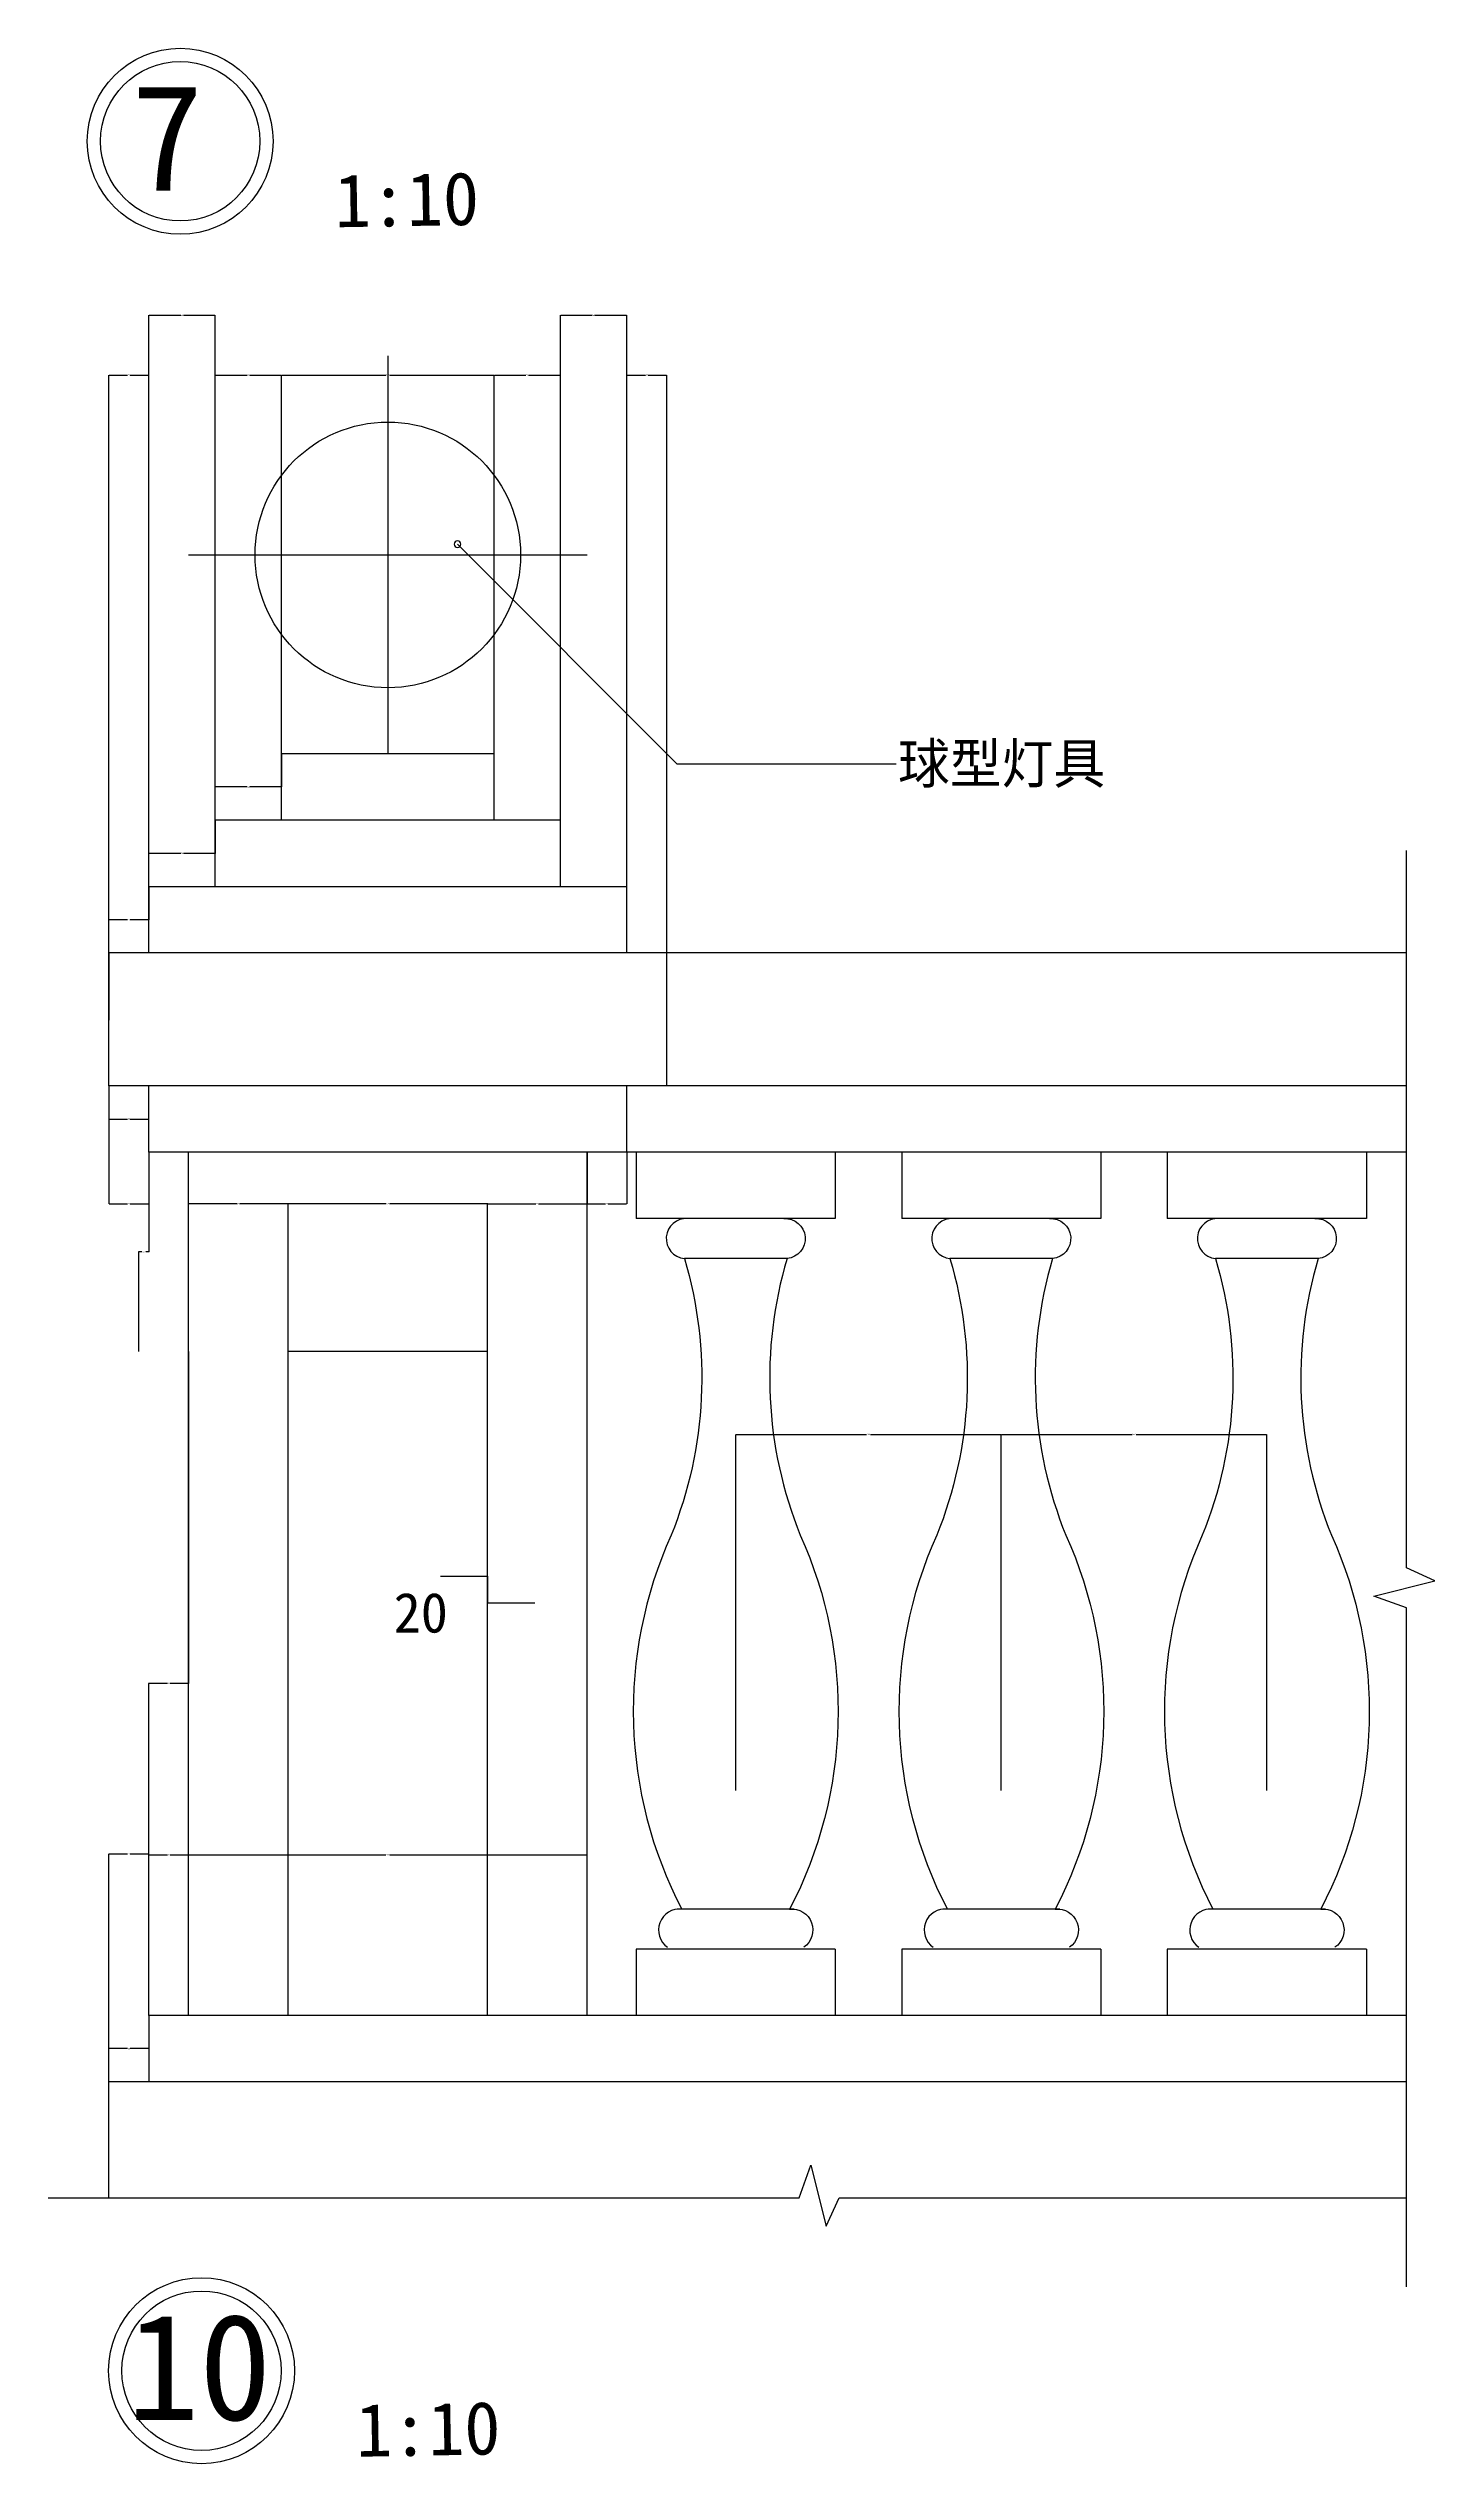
# Model space of a CAD drawing. Header units: metres. Extents: x -2092 to 57740, y -16481 to 10701.
# Drawn here: x 47506 to 48550, y 8146 to 9965 of the extents above; entities that cross this region are included whole.
import ezdxf

# ---------------------------------------------------------------- set-up
doc = ezdxf.new("R2010")
doc.units = ezdxf.units.M
for name, color, linetype in [('2', 2, 'Continuous'), ('D', 4, 'Continuous'), ('DIM2', 3, 'Continuous'), ('E-WALL', 7, 'Continuous'), ('HZ', 3, 'Continuous')]:
    doc.layers.add(name, color=color, linetype=linetype)
doc.dimstyles.get("Standard").update_dxf_attribs({"dimtxt": 2.5, "dimasz": 2.5, "dimexe": 1.25, "dimexo": 0.625, "dimtad": 1, "dimcen": 2.5, "dimazin": 3, "dimtfac": 1, "dimtmove": 0, "dimatfit": 3})

# ---------------------------------------------------------------- blocks, each defined once
blk = doc.blocks.new('*D228')
for p, q in [((48223.67, 8652.87), (48223.67, 8921.02)), ((48223.92, 8921.02), (48322.17, 8921.02)), ((48325.17, 8921.02), (48423.42, 8921.02)), ((48423.67, 8652.87), (48423.67, 8921.02))]:
    blk.add_line(p, q)
at = {"layer": 'Defpoints'}
for p in [(48223.67, 8921.02), (48223.67, 8652.87), (48423.67, 8652.87)]:
    blk.add_point(p, dxfattribs=at)
at = {"layer": 'DIM2', "insert": (48323.67, 8921.02), "char_height": 1, "attachment_point": 5}
blk.add_mtext('200', dxfattribs=at)
blk = doc.blocks.new('*D229')
for p, q in [((48023.67, 8652.87), (48023.67, 8921.02)), ((48023.92, 8921.02), (48122.17, 8921.02)), ((48125.17, 8921.02), (48223.42, 8921.02)), ((48223.67, 8652.87), (48223.67, 8921.02))]:
    blk.add_line(p, q)
at = {"layer": 'Defpoints'}
for p in [(48023.67, 8921.02), (48023.67, 8652.87), (48223.67, 8652.87)]:
    blk.add_point(p, dxfattribs=at)
at = {"layer": 'DIM2', "insert": (48123.67, 8921.02), "char_height": 1, "attachment_point": 5}
blk.add_mtext('200', dxfattribs=at)
blk = doc.blocks.new('*D230')
for p, q in [((47611.69, 8983.54), (47611.69, 8733.54)), ((47595.69, 8733.54), (47581.44, 8733.54)), ((47581.69, 8483.54), (47581.69, 8733.54)), ((47611.94, 8733.54), (47597.69, 8733.54))]:
    blk.add_line(p, q)
at = {"layer": 'Defpoints'}
for p in [(47611.69, 8983.54), (47611.69, 8733.54), (47581.69, 8483.54)]:
    blk.add_point(p, dxfattribs=at)
at = {"layer": 'DIM2', "insert": (47596.69, 8733.54), "char_height": 1, "attachment_point": 5}
blk.add_mtext('30', dxfattribs=at)
blk = doc.blocks.new('*D231')
for p, q in [((47581.69, 8483.54), (47581.69, 8604.5)), ((47581.94, 8604.5), (47595.69, 8604.5)), ((47597.69, 8604.5), (47611.44, 8604.5)), ((47611.69, 8483.54), (47611.69, 8604.5))]:
    blk.add_line(p, q)
at = {"layer": 'Defpoints'}
for p in [(47581.69, 8604.5), (47581.69, 8483.54), (47611.69, 8483.54)]:
    blk.add_point(p, dxfattribs=at)
at = {"layer": 'DIM2', "insert": (47596.69, 8604.5), "char_height": 1, "attachment_point": 5}
blk.add_mtext('30', dxfattribs=at)
blk = doc.blocks.new('*D232')
for p, q in [((47551.69, 8433.54), (47551.69, 8605.25)), ((47551.94, 8605.25), (47565.69, 8605.25)), ((47567.69, 8605.25), (47581.44, 8605.25)), ((47581.69, 8483.54), (47581.69, 8605.25))]:
    blk.add_line(p, q)
at = {"layer": 'Defpoints'}
for p in [(47551.69, 8605.25), (47581.69, 8483.54), (47551.69, 8433.54)]:
    blk.add_point(p, dxfattribs=at)
at = {"layer": 'DIM2', "insert": (47566.69, 8605.25), "char_height": 1, "attachment_point": 5}
blk.add_mtext('30', dxfattribs=at)
blk = doc.blocks.new('*D233')
for p, q in [((47581.69, 8483.54), (47581.69, 8458.54)), ((47565.69, 8458.54), (47551.44, 8458.54)), ((47551.69, 8433.54), (47551.69, 8458.54)), ((47581.94, 8458.54), (47567.69, 8458.54))]:
    blk.add_line(p, q)
at = {"layer": 'Defpoints'}
for p in [(47581.69, 8483.54), (47581.69, 8458.54), (47551.69, 8433.54)]:
    blk.add_point(p, dxfattribs=at)
at = {"layer": 'DIM2', "insert": (47566.69, 8458.54), "char_height": 1, "attachment_point": 5}
blk.add_mtext('30', dxfattribs=at)
blk = doc.blocks.new('*D234')
for p, q in [((47611.69, 8483.54), (47611.69, 8604.5)), ((47611.94, 8604.5), (47760.19, 8604.5)), ((47763.19, 8604.5), (47911.44, 8604.5)), ((47911.69, 8483.54), (47911.69, 8604.5))]:
    blk.add_line(p, q)
at = {"layer": 'Defpoints'}
for p in [(47611.69, 8604.5), (47611.69, 8483.54), (47911.69, 8483.54)]:
    blk.add_point(p, dxfattribs=at)
at = {"layer": 'DIM2', "insert": (47761.69, 8604.5), "char_height": 1, "attachment_point": 5}
blk.add_mtext('300', dxfattribs=at)
blk = doc.blocks.new('*D235')
for p, q in [((47941.69, 9333.54), (47941.69, 9718.73)), ((47941.94, 9718.73), (47955.69, 9718.73)), ((47957.69, 9718.73), (47971.44, 9718.73)), ((47971.69, 9283.54), (47971.69, 9718.73))]:
    blk.add_line(p, q)
at = {"layer": 'Defpoints'}
for p in [(47941.69, 9718.73), (47941.69, 9333.54), (47971.69, 9283.54)]:
    blk.add_point(p, dxfattribs=at)
at = {"layer": 'DIM2', "insert": (47956.69, 9718.73), "char_height": 1, "attachment_point": 5}
blk.add_mtext('30', dxfattribs=at)
blk = doc.blocks.new('*D236')
for p, q in [((47551.69, 9283.54), (47551.69, 9233.54)), ((47551.44, 9233.54), (47551.19, 9233.54)), ((47551.69, 9183.54), (47551.69, 9233.54)), ((47551.69, 9233.54), (47551.69, 9233.54)), ((47551.94, 9233.54), (47552.19, 9233.54))]:
    blk.add_line(p, q)
at = {"layer": 'Defpoints'}
for p in [(47551.69, 9283.54), (47551.69, 9233.54), (47551.69, 9183.54)]:
    blk.add_point(p, dxfattribs=at)
at = {"layer": 'DIM2', "insert": (47551.69, 9234.665), "char_height": 1, "attachment_point": 5}
blk.add_mtext('0', dxfattribs=at)
blk = doc.blocks.new('*D237')
for p, q in [((47551.69, 9283.54), (47551.69, 9718.73)), ((47551.94, 9718.73), (47565.69, 9718.73)), ((47567.69, 9718.73), (47581.44, 9718.73)), ((47581.69, 9333.54), (47581.69, 9718.73))]:
    blk.add_line(p, q)
at = {"layer": 'Defpoints'}
for p in [(47551.69, 9718.73), (47581.69, 9333.54), (47551.69, 9283.54)]:
    blk.add_point(p, dxfattribs=at)
at = {"layer": 'DIM2', "insert": (47566.69, 9718.73), "char_height": 1, "attachment_point": 5}
blk.add_mtext('30', dxfattribs=at)
blk = doc.blocks.new('*D238')
for p, q in [((47581.69, 9333.54), (47581.69, 9308.54)), ((47565.69, 9308.54), (47551.44, 9308.54)), ((47551.69, 9283.54), (47551.69, 9308.54)), ((47581.94, 9308.54), (47567.69, 9308.54))]:
    blk.add_line(p, q)
at = {"layer": 'Defpoints'}
for p in [(47581.69, 9333.54), (47581.69, 9308.54), (47551.69, 9283.54)]:
    blk.add_point(p, dxfattribs=at)
at = {"layer": 'DIM2', "insert": (47566.69, 9308.54), "char_height": 1, "attachment_point": 5}
blk.add_mtext('30', dxfattribs=at)
blk = doc.blocks.new('*D239')
for p, q in [((47631.69, 9383.54), (47631.69, 9358.54)), ((47605.69, 9358.54), (47581.44, 9358.54)), ((47581.69, 9333.54), (47581.69, 9358.54)), ((47631.94, 9358.54), (47607.69, 9358.54))]:
    blk.add_line(p, q)
at = {"layer": 'Defpoints'}
for p in [(47631.69, 9383.54), (47631.69, 9358.54), (47581.69, 9333.54)]:
    blk.add_point(p, dxfattribs=at)
at = {"layer": 'DIM2', "insert": (47606.69, 9358.54), "char_height": 1, "attachment_point": 5}
blk.add_mtext('50', dxfattribs=at)
blk = doc.blocks.new('*D240')
for p, q in [((47551.69, 9183.54), (47551.69, 9094.74)), ((47581.69, 9133.54), (47581.69, 9094.74)), ((47551.94, 9094.74), (47565.69, 9094.74)), ((47567.69, 9094.74), (47581.44, 9094.74))]:
    blk.add_line(p, q)
at = {"layer": 'Defpoints'}
for p in [(47551.69, 9183.54), (47581.69, 9133.54), (47551.69, 9094.74)]:
    blk.add_point(p, dxfattribs=at)
at = {"layer": 'DIM2', "insert": (47566.69, 9094.74), "char_height": 1, "attachment_point": 5}
blk.add_mtext('30', dxfattribs=at)
blk = doc.blocks.new('*D241')
for p, q in [((47551.69, 9183.54), (47551.69, 9158.54)), ((47551.94, 9158.54), (47565.69, 9158.54)), ((47567.69, 9158.54), (47581.44, 9158.54)), ((47581.69, 9133.54), (47581.69, 9158.54))]:
    blk.add_line(p, q)
at = {"layer": 'Defpoints'}
for p in [(47551.69, 9183.54), (47551.69, 9158.54), (47581.69, 9133.54)]:
    blk.add_point(p, dxfattribs=at)
at = {"layer": 'DIM2', "insert": (47566.69, 9158.54), "char_height": 1, "attachment_point": 5}
blk.add_mtext('30', dxfattribs=at)
blk = doc.blocks.new('*D242')
for p, q in [((47581.69, 9133.54), (47581.69, 9058.54)), ((47576.44, 9058.54), (47573.94, 9058.54)), ((47574.19, 8983.54), (47574.19, 9058.54)), ((47581.94, 9058.54), (47579.44, 9058.54))]:
    blk.add_line(p, q)
at = {"layer": 'Defpoints'}
for p in [(47581.69, 9133.54), (47581.69, 9058.54), (47574.19, 8983.54)]:
    blk.add_point(p, dxfattribs=at)
at = {"layer": 'DIM2', "insert": (47577.94, 9058.54), "char_height": 1, "attachment_point": 5}
blk.add_mtext('7,5', dxfattribs=at)
blk = doc.blocks.new('*D243')
for p, q in [((47911.69, 9133.54), (47911.69, 9094.74)), ((47941.69, 9133.54), (47941.69, 9094.74)), ((47911.94, 9094.74), (47925.69, 9094.74)), ((47927.69, 9094.74), (47941.44, 9094.74))]:
    blk.add_line(p, q)
at = {"layer": 'Defpoints'}
for p in [(47911.69, 9133.54), (47941.69, 9133.54), (47911.69, 9094.74)]:
    blk.add_point(p, dxfattribs=at)
at = {"layer": 'DIM2', "insert": (47926.69, 9094.74), "char_height": 1, "attachment_point": 5}
blk.add_mtext('30', dxfattribs=at)
blk = doc.blocks.new('*D244')
for p, q in [((47836.69, 8983.54), (47836.69, 9094.74)), ((47836.94, 9094.74), (47873.19, 9094.74)), ((47875.19, 9094.74), (47911.44, 9094.74)), ((47911.69, 8983.54), (47911.69, 9094.74))]:
    blk.add_line(p, q)
at = {"layer": 'Defpoints'}
for p in [(47836.69, 9094.74), (47836.69, 8983.54), (47911.69, 8983.54)]:
    blk.add_point(p, dxfattribs=at)
at = {"layer": 'DIM2', "insert": (47874.19, 9094.74), "char_height": 1, "attachment_point": 5}
blk.add_mtext('75', dxfattribs=at)
blk = doc.blocks.new('*D245')
for p, q in [((47760.19, 9094.74), (47686.44, 9094.74)), ((47686.69, 8983.54), (47686.69, 9094.74)), ((47836.94, 9094.74), (47763.19, 9094.74)), ((47836.69, 8983.54), (47836.69, 9094.74))]:
    blk.add_line(p, q)
at = {"layer": 'Defpoints'}
for p in [(47836.69, 9094.74), (47686.69, 8983.54), (47836.69, 8983.54)]:
    blk.add_point(p, dxfattribs=at)
at = {"layer": 'DIM2', "insert": (47761.69, 9094.74), "char_height": 1, "attachment_point": 5}
blk.add_mtext('150', dxfattribs=at)
blk = doc.blocks.new('*D246')
for p, q in [((47648.19, 9094.74), (47611.44, 9094.74)), ((47611.69, 9064.74), (47611.69, 9094.74)), ((47686.94, 9094.74), (47650.19, 9094.74)), ((47686.69, 8983.54), (47686.69, 9094.74))]:
    blk.add_line(p, q)
at = {"layer": 'Defpoints'}
for p in [(47686.69, 9094.74), (47611.69, 9064.74), (47686.69, 8983.54)]:
    blk.add_point(p, dxfattribs=at)
at = {"layer": 'DIM2', "insert": (47649.19, 9094.74), "char_height": 1, "attachment_point": 5}
blk.add_mtext('75', dxfattribs=at)
blk = doc.blocks.new('*D247')
for p, q in [((47581.69, 9333.54), (47581.69, 9763.77)), ((47581.94, 9763.77), (47605.69, 9763.77)), ((47607.69, 9763.77), (47631.44, 9763.77)), ((47631.69, 9383.54), (47631.69, 9763.77))]:
    blk.add_line(p, q)
at = {"layer": 'Defpoints'}
for p in [(47581.69, 9763.77), (47631.69, 9383.54), (47581.69, 9333.54)]:
    blk.add_point(p, dxfattribs=at)
at = {"layer": 'DIM2', "insert": (47606.69, 9763.77), "char_height": 1, "attachment_point": 5}
blk.add_mtext('50', dxfattribs=at)
blk = doc.blocks.new('*D248')
for p, q in [((47681.69, 9433.54), (47681.69, 9408.54)), ((47655.69, 9408.54), (47631.44, 9408.54)), ((47631.69, 9383.54), (47631.69, 9408.54)), ((47681.94, 9408.54), (47657.69, 9408.54))]:
    blk.add_line(p, q)
at = {"layer": 'Defpoints'}
for p in [(47681.69, 9433.54), (47681.69, 9408.54), (47631.69, 9383.54)]:
    blk.add_point(p, dxfattribs=at)
at = {"layer": 'DIM2', "insert": (47656.69, 9408.54), "char_height": 1, "attachment_point": 5}
blk.add_mtext('50', dxfattribs=at)
blk = doc.blocks.new('*D249')
for p, q in [((47631.69, 9383.54), (47631.69, 9718.73)), ((47631.94, 9718.73), (47655.69, 9718.73)), ((47657.69, 9718.73), (47681.44, 9718.73)), ((47681.69, 9433.54), (47681.69, 9718.73))]:
    blk.add_line(p, q)
at = {"layer": 'Defpoints'}
for p in [(47631.69, 9718.73), (47681.69, 9433.54), (47631.69, 9383.54)]:
    blk.add_point(p, dxfattribs=at)
at = {"layer": 'DIM2', "insert": (47656.69, 9718.73), "char_height": 1, "attachment_point": 5}
blk.add_mtext('50', dxfattribs=at)
blk = doc.blocks.new('*D250')
for p, q in [((47681.69, 9433.54), (47681.69, 9718.73)), ((47681.94, 9718.73), (47760.19, 9718.73)), ((47763.19, 9718.73), (47841.44, 9718.73)), ((47841.69, 9433.54), (47841.69, 9718.73))]:
    blk.add_line(p, q)
at = {"layer": 'Defpoints'}
for p in [(47681.69, 9718.73), (47681.69, 9433.54), (47841.69, 9433.54)]:
    blk.add_point(p, dxfattribs=at)
at = {"layer": 'DIM2', "insert": (47761.69, 9718.73), "char_height": 1, "attachment_point": 5}
blk.add_mtext('160', dxfattribs=at)
blk = doc.blocks.new('*D251')
for p, q in [((47841.69, 9433.54), (47841.69, 9718.73)), ((47841.94, 9718.73), (47865.69, 9718.73)), ((47867.69, 9718.73), (47891.44, 9718.73)), ((47891.69, 9383.54), (47891.69, 9718.73))]:
    blk.add_line(p, q)
at = {"layer": 'Defpoints'}
for p in [(47841.69, 9718.73), (47841.69, 9433.54), (47891.69, 9383.54)]:
    blk.add_point(p, dxfattribs=at)
at = {"layer": 'DIM2', "insert": (47866.69, 9718.73), "char_height": 1, "attachment_point": 5}
blk.add_mtext('50', dxfattribs=at)
blk = doc.blocks.new('*D252')
for p, q in [((47891.69, 9383.54), (47891.69, 9763.77)), ((47891.94, 9763.77), (47915.69, 9763.77)), ((47917.69, 9763.77), (47941.44, 9763.77)), ((47941.69, 9333.54), (47941.69, 9763.77))]:
    blk.add_line(p, q)
at = {"layer": 'Defpoints'}
for p in [(47891.69, 9763.77), (47891.69, 9383.54), (47941.69, 9333.54)]:
    blk.add_point(p, dxfattribs=at)
at = {"layer": 'DIM2', "insert": (47916.69, 9763.77), "char_height": 1, "attachment_point": 5}
blk.add_mtext('50', dxfattribs=at)

msp = doc.modelspace()

# ---------------------------------------------------------------- linework, layer by layer
for centre in [(47605.31, 9894.75), (47621.39, 8216.02)]:
    msp.add_circle(centre, 60)
at = {"layer": 'D'}
for centre in [(47605.31, 9894.75), (47621.39, 8216.02)]:
    msp.add_circle(centre, 70, dxfattribs=at)
at = {"layer": 'DIM2'}
for p, q in [((47761.69, 9733.3), (47761.69, 9433.3)), ((47979.42, 9426.06), (47814.08, 9591.39)), ((47611.69, 9583.3), (47911.69, 9583.3)), ((47841.69, 9433.54), (47681.69, 9433.54)), ((47681.69, 9383.54), (47681.69, 9433.54)), ((47841.69, 9383.54), (47841.69, 9433.54)), ((47979.42, 9426.06), (48144.49, 9426.06)), ((47891.69, 9383.54), (47631.69, 9383.54)), ((47631.69, 9333.54), (47631.69, 9383.54)), ((47891.69, 9333.54), (47891.69, 9383.54)), ((48528.7, 8820.49), (48528.7, 9360.69)), ((47581.69, 9283.54), (47581.69, 9333.54)), ((47581.69, 9333.54), (47941.69, 9333.54)), ((47941.69, 9283.54), (47941.69, 9333.54)), ((48528.7, 9283.54), (47551.69, 9283.54)), ((47551.69, 9183.54), (47551.69, 9283.54)), ((47971.69, 9183.54), (47971.69, 9283.54)), ((48528.7, 9183.54), (47551.69, 9183.54)), ((47581.69, 9133.54), (47581.69, 9183.54)), ((47941.69, 9133.54), (47941.69, 9183.54)), ((48528.7, 9133.54), (47581.69, 9133.54)), ((47611.69, 8483.54), (47611.69, 9133.54)), ((47911.69, 8483.54), (47911.69, 9133.54)), ((47948.67, 9133.54), (47948.67, 9083.54)), ((48098.67, 9133.54), (48098.67, 9083.54)), ((48148.67, 9133.54), (48148.67, 9083.54)), ((48298.67, 9133.54), (48298.67, 9083.54)), ((48348.67, 9133.54), (48348.67, 9083.54)), ((48498.67, 9133.54), (48498.67, 9083.54)), ((48098.67, 9083.54), (47948.67, 9083.54)), ((48298.67, 9083.54), (48148.67, 9083.54)), ((48498.67, 9083.54), (48348.67, 9083.54)), ((48062.34, 9053.54), (47985.01, 9053.54)), ((48262.34, 9053.54), (48185.01, 9053.54)), ((48462.34, 9053.54), (48385.01, 9053.54)), ((47686.69, 8483.54), (47686.69, 8983.54)), ((47836.69, 8983.54), (47686.69, 8983.54)), ((47836.69, 8483.54), (47836.69, 8983.54)), ((48528.7, 8279.19), (48528.7, 8790.54)), ((48067.8, 8563.54), (47979.54, 8563.54)), ((48267.8, 8563.54), (48179.54, 8563.54)), ((48467.8, 8563.54), (48379.54, 8563.54)), ((47948.67, 8533.54), (47948.67, 8483.54)), ((48098.67, 8533.54), (47948.67, 8533.54)), ((48098.67, 8533.54), (48098.67, 8483.54)), ((48148.67, 8533.54), (48148.67, 8483.54)), ((48298.67, 8533.54), (48148.67, 8533.54)), ((48298.67, 8533.54), (48298.67, 8483.54)), ((48498.67, 8533.54), (48348.67, 8533.54)), ((48348.67, 8533.54), (48348.67, 8483.54)), ((48498.67, 8533.54), (48498.67, 8483.54)), ((48528.7, 8483.54), (47581.69, 8483.54)), ((47581.69, 8483.54), (47581.69, 8433.54)), ((48528.7, 8433.54), (47551.69, 8433.54)), ((47551.69, 8346.23), (47551.69, 8433.54)), ((47505.99, 8346.23), (48071.52, 8346.23)), ((48101.48, 8346.23), (48528.7, 8346.23))]:
    msp.add_line(p, q, dxfattribs=at)
msp.add_lwpolyline([(47811.58, 9591.39, 1), (47816.58, 9591.39, 1)], format="xyb", close=True, dxfattribs=at)
for points in [[(47987.49, 9083.54, 0.99), (47985.01, 9053.54, -0.17), (47975.02, 8845.06, 0.23), (47983.07, 8563.54, 0.78), (47972.41, 8534.88, 2.8)], [(48059.86, 9083.54, -0.99), (48062.34, 9053.54, 0.17), (48072.33, 8845.06, -0.23), (48064.28, 8563.54, -0.78), (48074.94, 8534.88, -2.8)], [(48187.49, 9083.54, 0.99), (48185.01, 9053.54, -0.17), (48175.02, 8845.06, 0.23), (48183.07, 8563.54, 0.78), (48172.41, 8534.88, 2.8)], [(48259.86, 9083.54, -0.99), (48262.34, 9053.54, 0.17), (48272.33, 8845.06, -0.23), (48264.28, 8563.54, -0.78), (48274.94, 8534.88, -2.8)], [(48387.49, 9083.54, 0.99), (48385.01, 9053.54, -0.17), (48375.02, 8845.06, 0.23), (48383.07, 8563.54, 0.78), (48372.41, 8534.88, 2.8)], [(48459.86, 9083.54, -0.99), (48462.34, 9053.54, 0.17), (48472.33, 8845.06, -0.23), (48464.28, 8563.54, -0.78), (48474.94, 8534.88, -2.8)]]:
    msp.add_lwpolyline(points, format="xyb", dxfattribs=at)
for points in [[(48528.7, 8790.54), (48504.21, 8799.2), (48550.06, 8810.74), (48528.7, 8820.49)], [(48071.52, 8346.23), (48080.18, 8370.71), (48091.72, 8324.86), (48101.48, 8346.23)]]:
    msp.add_lwpolyline(points, dxfattribs=at)
msp.add_circle((47761.69, 9583.3), 100, dxfattribs=at)
at = {"layer": 'E-WALL'}
for p, q in [((47801.4, 8814.19), (47836.69, 8814.19)), ((47836.69, 8814.19), (47836.69, 8794.19)), ((47836.69, 8794.19), (47872.33, 8794.19))]:
    msp.add_line(p, q, dxfattribs=at)

# ---------------------------------------------------------------- texts
at = {"layer": '2'}
for s, p in [('7', (47568.31, 9857.67)), ('10', (47565.15, 8178.94))]:
    msp.add_text(s, height=80, dxfattribs=at).set_placement(p)
at = {"layer": 'DIM2'}
for s, p in [('球型灯具', (48145.89, 9411.27)), ('20', (47766.09, 8771.84))]:
    msp.add_text(s, height=30, dxfattribs=at).set_placement(p)
at = {"layer": 'HZ'}
for p in [(47721.87, 9829.95), (47737.95, 8151.22)]:
    msp.add_text('1:10', height=40, rotation=1, dxfattribs=at).set_placement(p)

# ---------------------------------------------------------------- dimensions: what is measured, and where the dimension line sits
at = {"layer": 'DIM2'}
for base, p1, p2, picture, middle in [((47581.69, 9763.77), (47581.69, 9333.54), (47631.69, 9383.54), '*D247', (47606.69, 9763.77)), ((47891.69, 9763.77), (47891.69, 9383.54), (47941.69, 9333.54), '*D252', (47916.69, 9763.77)), ((47551.69, 9718.73), (47551.69, 9283.54), (47581.69, 9333.54), '*D237', (47566.69, 9718.73)), ((47631.69, 9718.73), (47631.69, 9383.54), (47681.69, 9433.54), '*D249', (47656.69, 9718.73)), ((47681.69, 9718.73), (47681.69, 9433.54), (47841.69, 9433.54), '*D250', (47761.69, 9718.73)), ((47841.69, 9718.73), (47841.69, 9433.54), (47891.69, 9383.54), '*D251', (47866.69, 9718.73)), ((47941.69, 9718.73), (47941.69, 9333.54), (47971.69, 9283.54), '*D235', (47956.69, 9718.73)), ((47681.69, 9408.54), (47681.69, 9433.54), (47631.69, 9383.54), '*D248', (47656.69, 9408.54)), ((47631.69, 9358.54), (47631.69, 9383.54), (47581.69, 9333.54), '*D239', (47606.69, 9358.54)), ((47581.69, 9308.54), (47581.69, 9333.54), (47551.69, 9283.54), '*D238', (47566.69, 9308.54)), ((47551.69, 9233.54), (47551.69, 9283.54), (47551.69, 9183.54), '*D236', (47551.69, 9234.665)), ((47551.69, 9094.74), (47551.69, 9183.54), (47581.69, 9133.54), '*D240', (47566.69, 9094.74)), ((47551.69, 9158.54), (47551.69, 9183.54), (47581.69, 9133.54), '*D241', (47566.69, 9158.54)), ((47581.69, 9058.54), (47581.69, 9133.54), (47574.19, 8983.54), '*D242', (47577.94, 9058.54)), ((47911.69, 9094.74), (47911.69, 9133.54), (47941.69, 9133.54), '*D243', (47926.69, 9094.74)), ((47686.69, 9094.74), (47686.69, 8983.54), (47611.69, 9064.74), '*D246', (47649.19, 9094.74)), ((47836.69, 9094.74), (47836.69, 8983.54), (47686.69, 8983.54), '*D245', (47761.69, 9094.74)), ((47836.69, 9094.74), (47836.69, 8983.54), (47911.69, 8983.54), '*D244', (47874.19, 9094.74)), ((47611.69, 8733.54), (47611.69, 8983.54), (47581.69, 8483.54), '*D230', (47596.69, 8733.54)), ((48023.67, 8921.02), (48023.67, 8652.87), (48223.67, 8652.87), '*D229', (48123.67, 8921.02)), ((48223.67, 8921.02), (48223.67, 8652.87), (48423.67, 8652.87), '*D228', (48323.67, 8921.02)), ((47551.69, 8605.25), (47551.69, 8433.54), (47581.69, 8483.54), '*D232', (47566.69, 8605.25)), ((47581.69, 8604.5), (47581.69, 8483.54), (47611.69, 8483.54), '*D231', (47596.69, 8604.5)), ((47611.69, 8604.5), (47611.69, 8483.54), (47911.69, 8483.54), '*D234', (47761.69, 8604.5)), ((47581.69, 8458.54), (47581.69, 8483.54), (47551.69, 8433.54), '*D233', (47566.69, 8458.54))]:
    dim = msp.add_linear_dim(base=base, p1=p1, p2=p2, dimstyle='Standard', dxfattribs=at)
    dim.commit()
    dim.dimension.update_dxf_attribs({"geometry": picture, "text_midpoint": middle})

doc.saveas('drawing.dxf')
